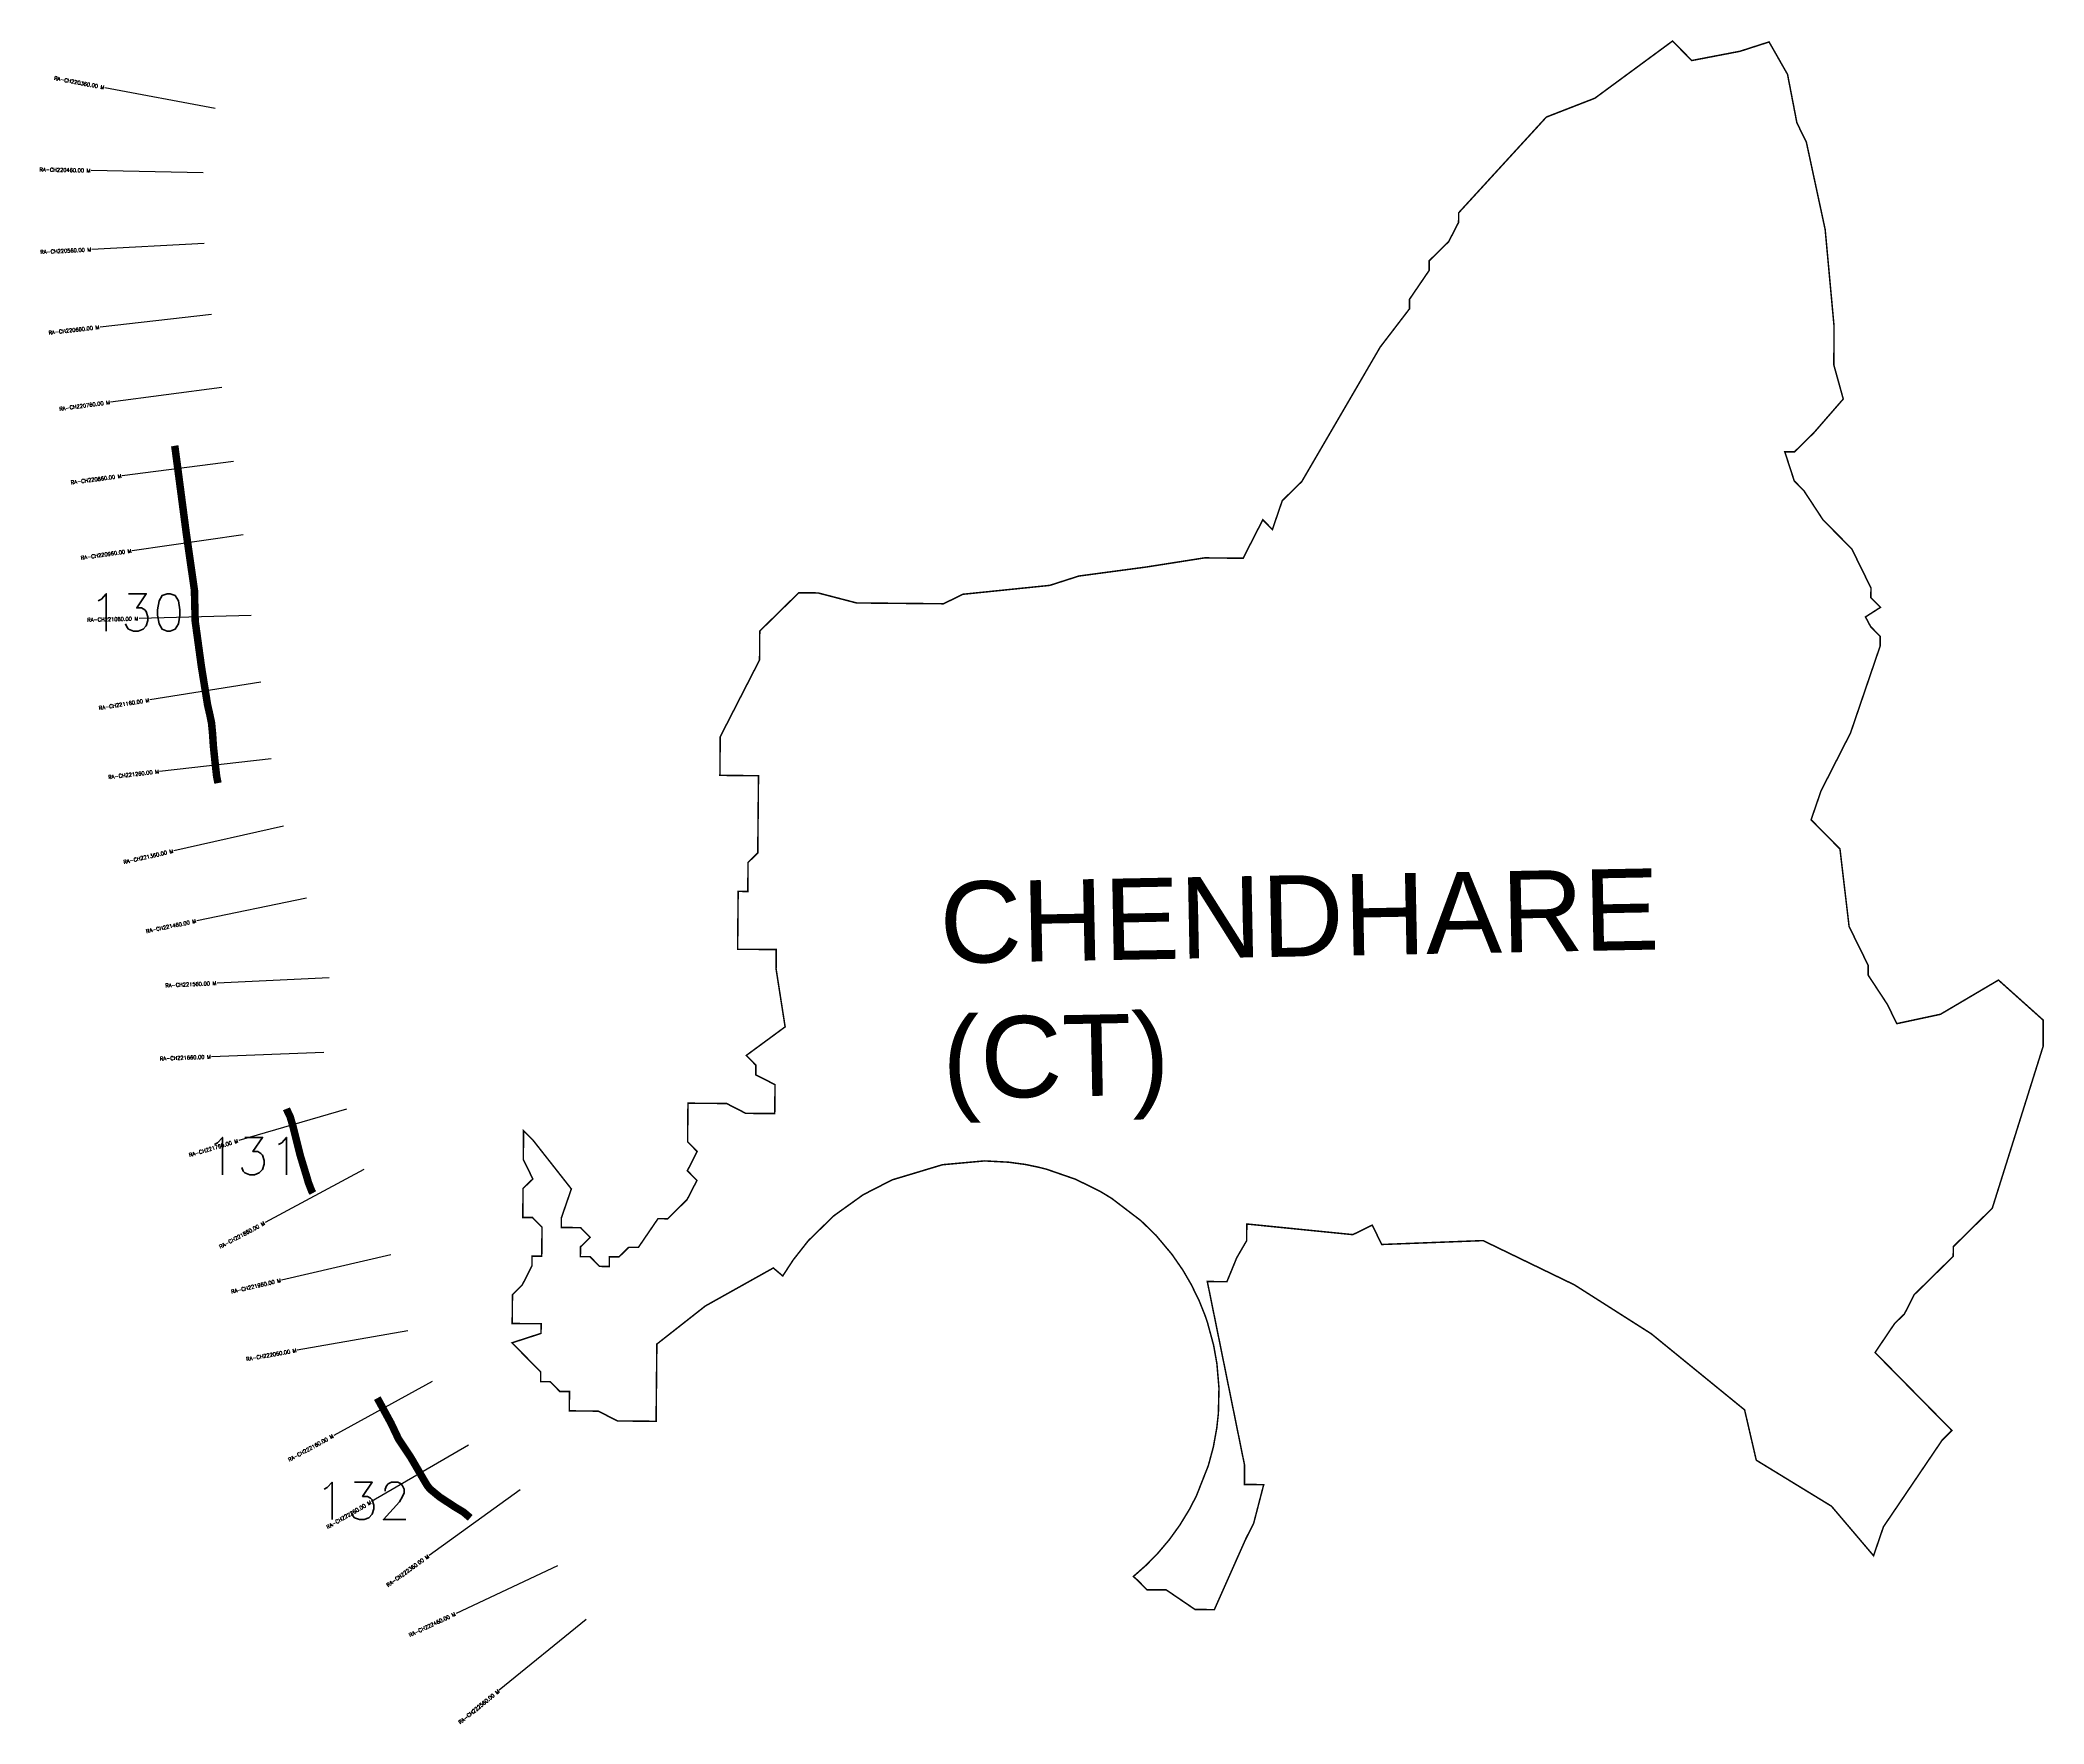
# Model space of a CAD drawing. Header units: metres. Extents: x 274496 to 277175, y 2062768 to 2065020.
import ezdxf
from ezdxf.enums import TextEntityAlignment as Align

# ---------------------------------------------------------------- set-up
doc = ezdxf.new("R2010")
doc.units = ezdxf.units.M
doc.header["$MEASUREMENT"] = 0
for name, color, linetype in [('ARTIFICIALLY PROTECTED', 4, 'Continuous'), ('CS', 134, 'Continuous'), ('CSMark', 6, 'Continuous'), ('VILLAGE NAME', 250, 'Continuous')]:
    doc.layers.add(name, color=color, linetype=linetype)
doc.styles.get("Standard").update_dxf_attribs({"font": 'simplex.shx'})

msp = doc.modelspace()

# ---------------------------------------------------------------- linework, layer by layer
at = {"color": 6, "const_width": 2, "flags": 128}
msp.add_lwpolyline([(275510, 2064280.6), (275535.8, 2064280.4), (275587.3, 2064267), (275703.5, 2064265.9), (275729.4, 2064278.6), (275845.6, 2064290.5), (275884.5, 2064303), (275974.9, 2064315.1), (276052.5, 2064327.3), (276104.1, 2064326.8), (276130.4, 2064378.3), (276143.2, 2064365.2), (276156.4, 2064403.8), (276182.5, 2064429.4), (276261.1, 2064564.2), (276287.3, 2064609.2), (276326.5, 2064660.4), (276326.6, 2064673.3), (276352.8, 2064711.8), (276352.9, 2064724.7), (276378.9, 2064750.3), (276392.1, 2064776), (276392.2, 2064788.8), (276509.5, 2064916.9), (276574.3, 2064942.1), (276678.2, 2065018.6), (276703.8, 2064992.5), (276768.4, 2065004.9), (276807.2, 2065017.4), (276831.9, 2064974), (276844.4, 2064909.2), (276857.1, 2064883.2), (276882.2, 2064766.5), (276894.1, 2064637), (276893.8, 2064585.2), (276906.4, 2064539.8), (276879.6, 2064509), (276867.2, 2064494.7), (276841.2, 2064469.1), (276828.2, 2064469.2), (276840.9, 2064430.2), (276853.7, 2064417.2), (276879.3, 2064378.2), (276917.9, 2064339.1), (276943.4, 2064287.1), (276943.3, 2064274.1), (276956.1, 2064261.1), (276936.1, 2064248.3), (276943, 2064235.3), (276955.8, 2064222.3), (276955.7, 2064209.3), (276916.1, 2064093.1), (276876.7, 2064015.7), (276863.4, 2063977), (276902, 2063937.9), (276914.2, 2063834.2), (276939.7, 2063782.3), (276939.6, 2063769.3), (276965.2, 2063730.3), (276978, 2063704.3), (277036.3, 2063716.8), (277113.9, 2063762.6), (277173.7, 2063709), (277173.7, 2063674.3), (277105.6, 2063457.4), (277053.5, 2063406), (277053.4, 2063393.1), (277001.2, 2063341.7), (276988.1, 2063315.9), (276975, 2063303.1), (276948.9, 2063264.4), (277051.6, 2063160.1), (277038.6, 2063147.2), (276960.1, 2063031.3), (276946.9, 2062992.6), (276890.6, 2063058.9), (276790.1, 2063120.4), (276774.5, 2063187.7), (276649.7, 2063289.5), (276547, 2063354.9), (276424.9, 2063414.1), (276289.4, 2063408.9), (276276.7, 2063434.8), (276250.8, 2063422.1), (276109, 2063436.3), (276108.8, 2063414), (276095.6, 2063391.3), (276082.4, 2063359.1), (276056.2, 2063359.4), (276106, 2063113.7), (276105.8, 2063087.9), (276131.6, 2063087.7), (276118.2, 2063036.1), (276114.3, 2063028.4), (276107.5, 2063014.8), (276095.7, 2062988.3), (276087.1, 2062968.9), (276065.6, 2062920.5), (276039.8, 2062920.7), (276001.3, 2062946.9), (275975.5, 2062947.1), (275962.7, 2062960.1), (275957.3, 2062964.8), (275974.6, 2062980.1), (275990.3, 2062996.2), (276005.5, 2063014.2), (276019.4, 2063033.5), (276032.6, 2063055.1), (276041.8, 2063073.1), (276057.6, 2063113.3), (276064.3, 2063138.2), (276068.8, 2063163), (276071, 2063183), (276071.8, 2063217.1), (276069, 2063249.7), (276064.7, 2063273.9), (276056.5, 2063304.2), (276053.3, 2063313.6), (276044.8, 2063334.9), (276034.4, 2063355.9), (276023.6, 2063374.5), (276009, 2063395.6), (275987.7, 2063421), (275967.5, 2063440.7), (275928.2, 2063470.7), (275912.7, 2063480.1), (275880.2, 2063496.1), (275841.2, 2063509.6), (275829.5, 2063512.5), (275812.7, 2063516), (275790.4, 2063519), (275758.4, 2063520.7), (275702.2, 2063515.6), (275634.8, 2063495.3), (275596.2, 2063475.5), (275556.9, 2063447.3), (275522.8, 2063414), (275502.6, 2063388.3), (275488.6, 2063366.8), (275476, 2063377.5), (275385.2, 2063326.7), (275320.3, 2063275.7), (275319.3, 2063172.4), (275267.7, 2063172.9), (275242, 2063186), (275203.3, 2063186.4), (275203.5, 2063212.2), (275190.6, 2063212.3), (275177.8, 2063225.3), (275164.9, 2063225.5), (275165, 2063238.4), (275126.7, 2063277.4), (275165.5, 2063290), (275165.6, 2063302.9), (275126.9, 2063303.2), (275127.3, 2063341.9), (275140.3, 2063354.7), (275153.4, 2063380.4), (275153.5, 2063393.3), (275166.4, 2063393.2), (275166.8, 2063431.9), (275154, 2063445), (275141.1, 2063445.1), (275141.4, 2063483.8), (275154.5, 2063496.6), (275141.8, 2063522.5), (275142.1, 2063561.2), (275154.9, 2063548.2), (275206, 2063483.2), (275192.7, 2063444.6), (275192.6, 2063431.7), (275218.4, 2063431.4), (275231.2, 2063418.4), (275218.2, 2063405.7), (275218.1, 2063392.7), (275231, 2063392.6), (275243.7, 2063379.6), (275256.7, 2063379.5), (275256.8, 2063392.4), (275269.7, 2063392.3), (275282.7, 2063405.1), (275295.6, 2063405), (275321.8, 2063443.4), (275334.7, 2063443.3), (275360.7, 2063468.9), (275373.9, 2063494.6), (275361.1, 2063507.6), (275374.2, 2063533.3), (275361.4, 2063546.3), (275361.9, 2063597.9), (275413.5, 2063597.5), (275439.2, 2063584.3), (275477.9, 2063584), (275478.3, 2063622.7), (275452.6, 2063635.8), (275452.7, 2063648.7), (275439.9, 2063661.8), (275491.8, 2063700), (275479.7, 2063777.5), (275479.9, 2063803.4), (275428.3, 2063803.8), (275429, 2063881.2), (275441.9, 2063881.1), (275442.2, 2063919.8), (275455.2, 2063932.6), (275456.2, 2064035.9), (275404.6, 2064036.4), (275405, 2064088), (275457.6, 2064190.7), (275457.9, 2064229.4), (275510, 2064280.6)], dxfattribs=at)
at = {"layer": 'ARTIFICIALLY PROTECTED', "const_width": 10, "flags": 128}
for points in [[(274675.7, 2064477.2), (274676.1, 2064475.1), (274682.8, 2064424.2), (274691.2, 2064360.2), (274702.1, 2064284.1), (274703.1, 2064242.8), (274711.4, 2064182.1), (274719.7, 2064130.5), (274722.7, 2064117.5), (274725, 2064106.3), (274726.4, 2064091.5), (274727.4, 2064075.9), (274729.8, 2064052.7), (274731.8, 2064035), (274733.6, 2064026)], [(274825.1, 2063590.4), (274825.5, 2063589.4), (274830.1, 2063579.7), (274833.9, 2063566.7), (274843.7, 2063527.5), (274852.2, 2063499.6), (274854.4, 2063492), (274858.7, 2063480.8), (274860.4, 2063477.7)], [(274946.6, 2063203.4), (274964.9, 2063169.9), (274974.9, 2063148.8), (274991.8, 2063123.3), (275010.8, 2063090.7), (275013.7, 2063086), (275017.3, 2063081.6), (275030.2, 2063071), (275050.7, 2063057.6), (275061.7, 2063051), (275070.8, 2063043.3)]]:
    msp.add_lwpolyline(points, dxfattribs=at)
at = {"layer": 'CS'}
for p, q in [((274729.8, 2064928.2), (274582.4, 2064956.2)), ((274714, 2064842.1), (274564.1, 2064845.3)), ((274714.9, 2064747.6), (274565.1, 2064739.9)), ((274724.9, 2064652.7), (274575.9, 2064636)), ((274738.8, 2064555.2), (274590.1, 2064535.5)), ((274754.2, 2064456.3), (274605.5, 2064436.9)), ((274767.3, 2064358.1), (274618.8, 2064336.9)), ((274778, 2064250.1), (274628, 2064246.2)), ((274790.8, 2064161), (274642.7, 2064137.3)), ((274804.6, 2064058.6), (274655.5, 2064041.7)), ((274821, 2063968.5), (274674.7, 2063935.4)), ((274852, 2063872.2), (274705.1, 2063841.8)), ((274882.2, 2063765.7), (274732.4, 2063758.6)), ((274874.9, 2063665.5), (274725, 2063660)), ((274905.2, 2063590.1), (274761.3, 2063547.8)), ((274928.7, 2063509.1), (274796.5, 2063438.1)), ((274964.7, 2063395), (274818.6, 2063361.2)), ((274987.2, 2063293.6), (274839.5, 2063267.4)), ((275019.9, 2063225.6), (274888.4, 2063153.6)), ((275068.5, 2063140.6), (274938.8, 2063065.1)), ((275137.5, 2063080.9), (275015.9, 2062993.1)), ((275187.6, 2062979.1), (275051.8, 2062915.4)), ((275226, 2062907.5), (275109.7, 2062812.7))]:
    msp.add_line(p, q, dxfattribs=at)

# ---------------------------------------------------------------- texts
at = {"char_height": 50, "attachment_point": 1}
for s, insert in [('130', (274560.6, 2064279.4)), ('131', (274716, 2063552.2)), ('132', (274862.6, 2063091))]:
    msp.add_mtext_dynamic_manual_height_columns(s, width=84.374, gutter_width=1, heights=[74.2], dxfattribs=dict(at, insert=insert))
at = {"layer": 'CSMark'}
for s, rotation, p in [('RA-CH220360.00 M', 349.2476, (274581.5, 2064956.4)), ('RA-CH220460.00 M', 358.7875, (274563.1, 2064845.3)), ('RA-CH220560.00 M', 2.9624, (274564.1, 2064739.8)), ('RA-CH220660.00 M', 6.3779, (274574.9, 2064635.9)), ('RA-CH220760.00 M', 7.5455, (274589.1, 2064535.4)), ('RA-CH220860.00 M', 7.4156, (274604.5, 2064436.8)), ('RA-CH220960.00 M', 8.114, (274617.8, 2064336.8)), ('RA-CH221060.00 M', 1.5023, (274627, 2064246.1)), ('RA-CH221160.00 M', 9.1012, (274641.7, 2064137.1)), ('RA-CH221260.00 M', 6.445, (274654.6, 2064041.6)), ('RA-CH221360.00 M', 12.7307, (274673.7, 2063935.2)), ('RA-CH221460.00 M', 11.7065, (274704.1, 2063841.6)), ('RA-CH221560.00 M', 2.7026, (274731.4, 2063758.5)), ('RA-CH221660.00 M', 2.0749, (274724, 2063660)), ('RA-CH221760.00 M', 16.3851, (274760.3, 2063547.5)), ('RA-CH221860.00 M', 28.2531, (274795.7, 2063437.7)), ('RA-CH221960.00 M', 13.0227, (274817.6, 2063361)), ('RA-CH222060.00 M', 10.0336, (274838.5, 2063267.3)), ('RA-CH222160.00 M', 28.7149, (274887.5, 2063153.1)), ('RA-CH222260.00 M', 30.2091, (274938, 2063064.6)), ('RA-CH222360.00 M', 35.8016, (275015.1, 2062992.5)), ('RA-CH222460.00 M', 25.1006, (275050.9, 2062915)), ('RA-CH222560.00 M', 39.1819, (275109, 2062812.1))]:
    msp.add_text(s, height=5, rotation=rotation, dxfattribs=at).set_placement(p, align=Align.MIDDLE_RIGHT)
at = {"layer": 'VILLAGE NAME', "insert": (275697.3, 2063893.7), "char_height": 108.748, "attachment_point": 1, "rotation": 1.1028}
msp.add_mtext_dynamic_manual_height_columns('{\\fArial|b0|i0|c0|p34;CHENDHARE (CT)}', width=726.929, gutter_width=543.7, heights=[0], dxfattribs=at)

doc.saveas('drawing.dxf')
